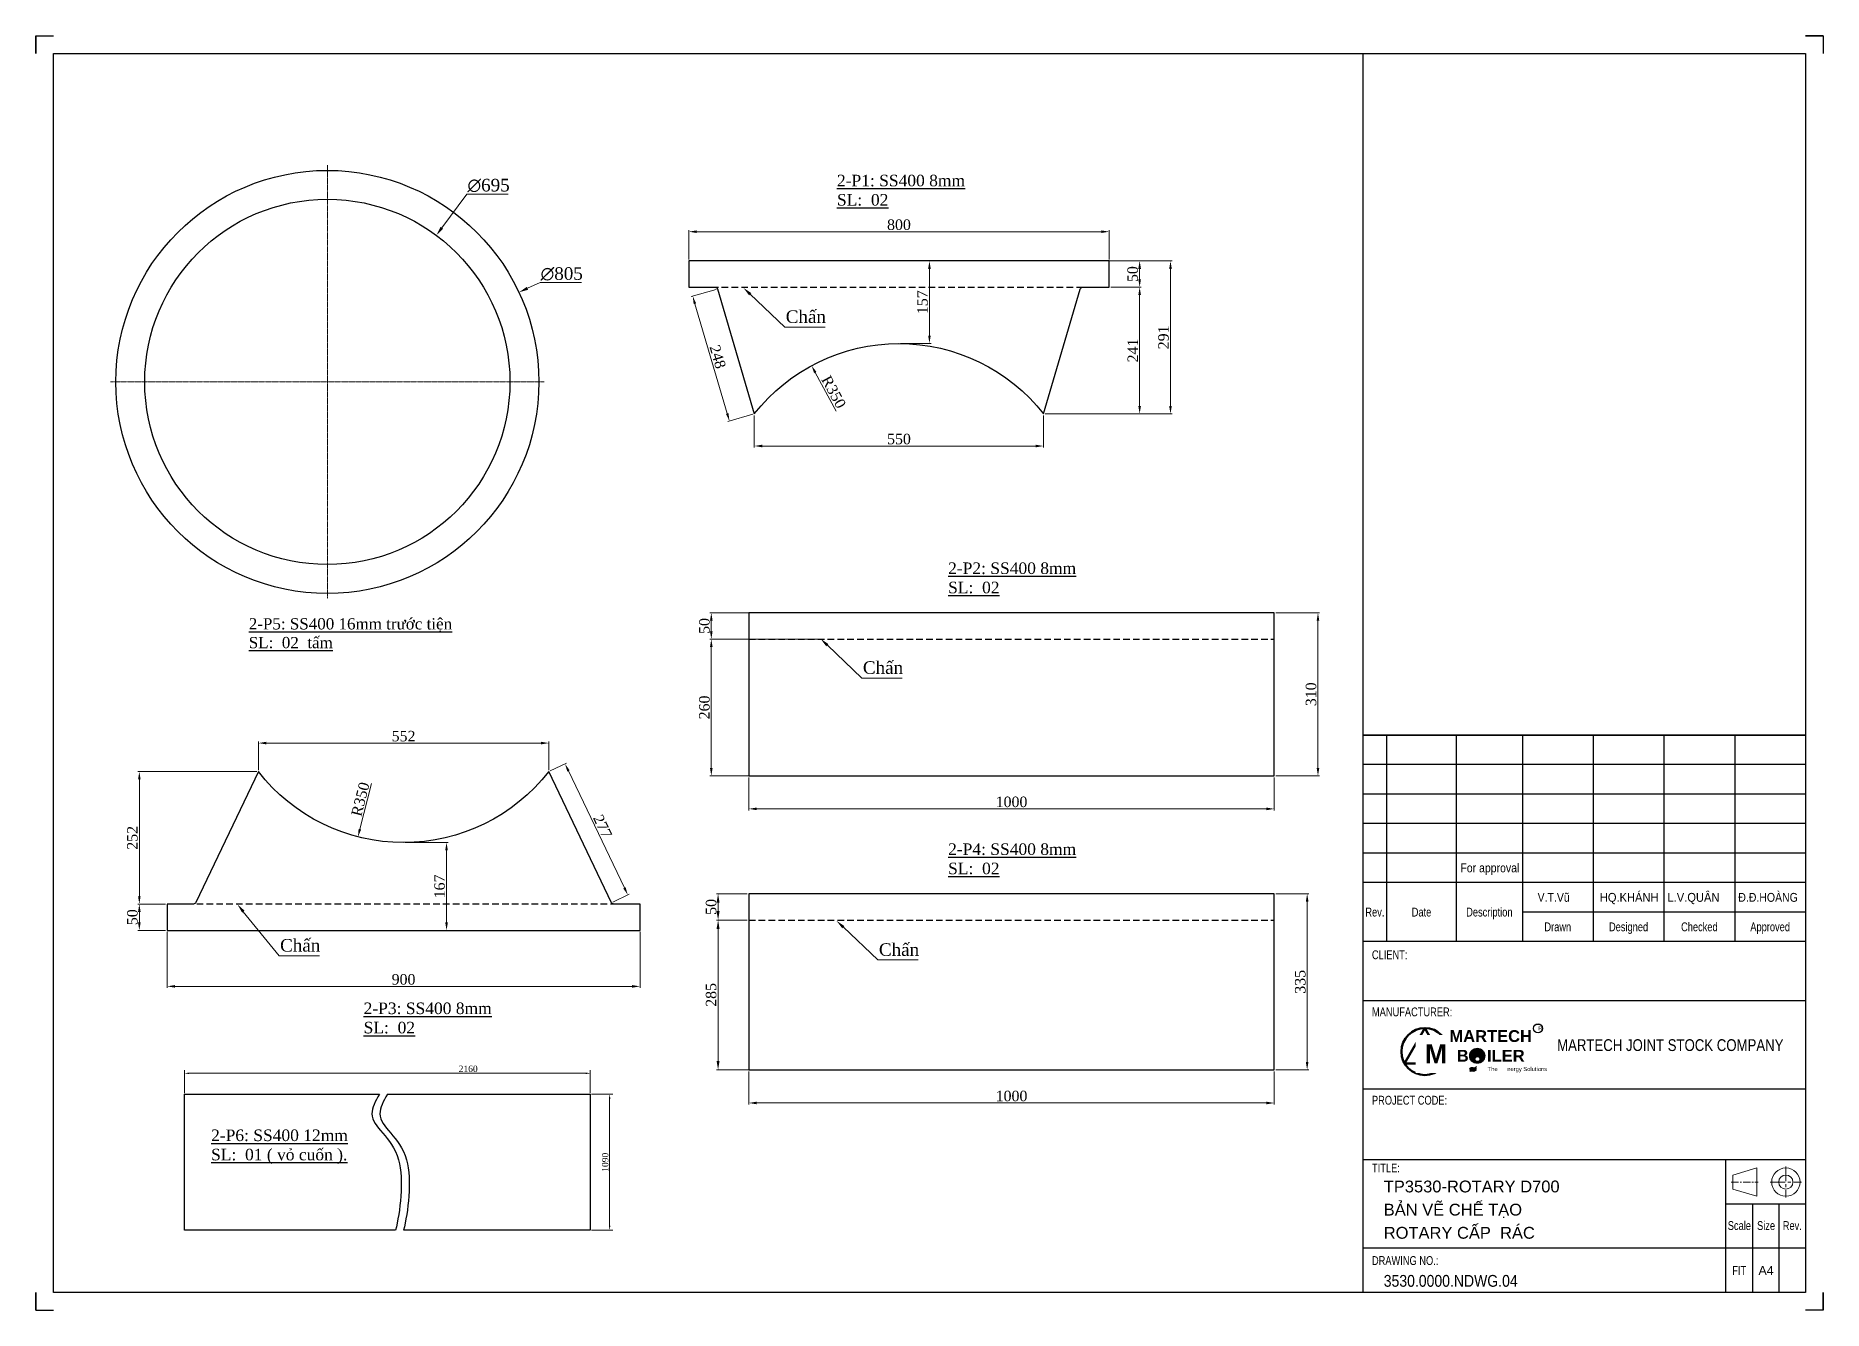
# Model space of a CAD drawing. Header units: inches. Extents: x 36705 to 45095, y -12195 to 29758.
# Drawn here: x 36878 to 40280, y 18635 to 21060 of the extents above; entities that cross this region are included whole.
import ezdxf
from ezdxf.enums import TextEntityAlignment as Align

# ---------------------------------------------------------------- set-up
doc = ezdxf.new("R2010")
doc.units = ezdxf.units.IN
doc.header["$MEASUREMENT"] = 0
doc.linetypes.add('CENTER', pattern=[2, 1.25, -0.25, 0.25, -0.25])
doc.linetypes.add('HIDDEN', pattern=[0.375, 0.25, -0.125])
doc.layers.get('Defpoints').update_dxf_attribs({"lineweight": 5})
for name, color, linetype, lineweight in [('1.  0.2', 7, 'Continuous', 25), ('AM_7', 4, 'CENTER', 15), ('AM_8', 1, 'Continuous', 15), ('ĐƯỜNG TÂM', 8, 'CENTER', 5)]:
    doc.layers.add(name, color=color, linetype=linetype, lineweight=lineweight)
doc.layers.add('Không in', color=7, linetype='Continuous', lineweight=25, plot=False)
doc.layers.add('TEXT', color=20, linetype='Continuous')
doc.styles.add('Chu va so', font='arial.ttf')
doc.styles.add('stad1', font='times.ttf')
doc.styles.get("Standard").update_dxf_attribs({"font": 'arial.ttf'})
doc.styles.add('TCVN', font='times.ttf')
doc.styles.add('TEXT', font='arial.ttf')
doc.dimstyles.new('1.1', dxfattribs={"dimscale": 8, "dimtxt": 2, "dimasz": 1.5, "dimexe": 1, "dimexo": 0.4, "dimgap": 0.4, "dimtad": 1, "dimtoh": 1, "dimdec": 0, "dimzin": 0, "dimdsep": 46, "dimtxsty": 'stad1', "dimcen": 5, "dimclrd": 8, "dimclre": 8, "dimclrt": 2, "dimadec": 0, "dimazin": 0, "dimtfac": 1, "dimtdec": 0, "dimtofl": 0, "dimtmove": 0, "dimatfit": 0, "dimfxl": 1, "dimtolj": 1, "dimtzin": 0, "dimlwd": 9, "dimlwe": 9, "dimarcsym": 0})
doc.dimstyles.new('Hien', dxfattribs={"dimtxt": 20, "dimasz": 15, "dimexe": 3, "dimexo": 3, "dimgap": 3, "dimtad": 1, "dimtoh": 1, "dimdec": 0, "dimzin": 0, "dimdsep": 46, "dimtxsty": 'TCVN', "dimcen": 0, "dimclrd": 8, "dimclre": 250, "dimclrt": 41, "dimadec": 0, "dimazin": 0, "dimtfac": 1, "dimtdec": 0, "dimtofl": 0, "dimtmove": 1, "dimatfit": 3, "dimfxl": 1, "dimtolj": 1, "dimtzin": 0, "dimlwd": 9, "dimlwe": 9, "dimarcsym": 0})
doc.dimstyles.new('Hien$0', dxfattribs={"dimtxt": 20, "dimasz": 17, "dimexe": 3, "dimexo": 3, "dimgap": 3, "dimtad": 1, "dimtoh": 1, "dimdec": 0, "dimzin": 0, "dimdsep": 46, "dimtxsty": 'TCVN', "dimcen": 0.09, "dimclrd": 8, "dimclre": 252, "dimclrt": 41, "dimadec": 0, "dimazin": 0, "dimtfac": 1, "dimtdec": 0, "dimtofl": 0, "dimtmove": 0, "dimatfit": 3, "dimfxl": 1, "dimtolj": 1, "dimtzin": 0, "dimlwd": 9, "dimlwe": 9, "dimarcsym": 0})

msp = doc.modelspace()

# ---------------------------------------------------------------- texts
at = {"color": 2, "attachment_point": 1, "style": 'stad1'}
for s, insert, char_height in [('\\A1;{\\L2-P1: SS400 8mm \\PSL:  02}', (38402.83093, 20795.52047), 22), ('\\A1;{\\L2-P2: SS400 8mm \\PSL:  02}', (38614.31437, 20057.90207), 22), ('\\A1;{\\L2-P5: SS400 16mm trước tiện\\PSL:  02  tấm}', (37283.4503, 19951.82575), 21.42), ('\\A1;{\\L2-P4: SS400 8mm \\PSL:  02}', (38614.31437, 19523.35586), 22), ('\\A1;{\\L2-P3: SS400 8mm \\PSL:  02}', (37502.0609, 19220.54385), 22), ('\\A1;{\\L2-P6: SS400 12mm \\PSL:  01 ( vỏ cuốn ).}', (37211.73596, 18978.95231), 22)]:
    msp.add_mtext(s, dxfattribs=dict(at, insert=insert, char_height=char_height))

# ---------------------------------------------------------------- blocks, each defined once
blk = doc.blocks.new('*D139')
at = {"color": 8, "lineweight": 9, "transparency": 16777216}
for p, q in [((37698.7, 20758.8), (37651, 20694.7)), ((37777.4, 20758.8), (37698.7, 20758.8))]:
    blk.add_line(p, q, dxfattribs=at)
at = {"color": 8, "transparency": 16777216}
blk.add_solid([(37648.6, 20696.5), (37653.4, 20692.9), (37640.3, 20680.3)], dxfattribs=at)
at = {"layer": 'Defpoints', "color": 0, "transparency": 16777216}
for p in [(37640.3, 20680.3), (37225.7, 20122.5)]:
    blk.add_point(p, dxfattribs=at)
at = {"color": 41, "transparency": 16777216, "insert": (37739.8, 20775), "char_height": 24, "attachment_point": 5, "style": 'TCVN'}
blk.add_mtext('\\A1;∅695', dxfattribs=at)
blk = doc.blocks.new('*D140')
at = {"color": 8, "lineweight": 9, "transparency": 16777216}
for p, q in [((37837.9, 20590.7), (37813.9, 20579.5)), ((37916.6, 20590.7), (37837.9, 20590.7))]:
    blk.add_line(p, q, dxfattribs=at)
at = {"color": 8, "transparency": 16777216}
blk.add_solid([(37812.6, 20582.2), (37815.2, 20576.8), (37797.6, 20571.9)], dxfattribs=at)
at = {"layer": 'Defpoints', "color": 0, "transparency": 16777216}
for p in [(37797.6, 20571.9), (37068.4, 20230.9)]:
    blk.add_point(p, dxfattribs=at)
at = {"color": 41, "transparency": 16777216, "insert": (37879, 20606.8), "char_height": 24, "attachment_point": 5, "style": 'TCVN'}
blk.add_mtext('\\A1;∅805', dxfattribs=at)
blk = doc.blocks.new('*D141')
at = {"color": 8, "lineweight": 9, "transparency": 16777216}
for p, q in [((37161, 19048.4), (37161, 19091.9)), ((37170, 19085.9), (37924.4, 19085.9)), ((37933.4, 19048.4), (37933.4, 19091.9))]:
    blk.add_line(p, q, dxfattribs=at)
at = {"color": 8, "transparency": 16777216}
for points in [[(37170, 19087.4), (37170, 19084.4), (37161, 19085.9)], [(37924.4, 19087.4), (37924.4, 19084.4), (37933.4, 19085.9)]]:
    blk.add_solid(points, dxfattribs=at)
at = {"layer": 'Defpoints', "color": 0, "transparency": 16777216}
for p in [(37933.4, 19085.9), (37161, 19046), (37933.4, 19046)]:
    blk.add_point(p, dxfattribs=at)
at = {"color": 2, "transparency": 16777216, "insert": (37701, 19094.4), "char_height": 12, "attachment_point": 5, "style": 'stad1'}
blk.add_mtext('\\A1;2160', dxfattribs=at)
blk = doc.blocks.new('*D85')
at = {"color": 8, "lineweight": 9, "transparency": 16777216}
for p, q in [((37935.8, 19046), (37976.2, 19046)), ((37970.2, 19037), (37970.2, 18796.2)), ((37935.8, 18787.2), (37976.2, 18787.2))]:
    blk.add_line(p, q, dxfattribs=at)
at = {"color": 8, "transparency": 16777216}
for points in [[(37968.7, 19037), (37971.7, 19037), (37970.2, 19046)], [(37968.7, 18796.2), (37971.7, 18796.2), (37970.2, 18787.2)]]:
    blk.add_solid(points, dxfattribs=at)
at = {"layer": 'Defpoints', "color": 0, "transparency": 16777216}
for p in [(37933.4, 19046), (37933.4, 18787.2), (37970.2, 18787.2)]:
    blk.add_point(p, dxfattribs=at)
at = {"color": 2, "transparency": 16777216, "insert": (37961.7, 18916.6), "char_height": 12, "attachment_point": 5, "rotation": 90, "style": 'stad1'}
blk.add_mtext('\\A1;1090', dxfattribs=at)
blk = doc.blocks.new('*D142')
at = {"color": 8, "lineweight": 9, "transparency": 16777216}
blk.add_line((38401.2, 20345.8), (38361.6, 20419.2), dxfattribs=at)
at = {"color": 8, "transparency": 16777216}
blk.add_solid([(38363.8, 20420.4), (38359.4, 20418), (38354.4, 20432.4)], dxfattribs=at)
at = {"layer": 'Defpoints', "color": 0, "transparency": 16777216}
for p in [(38354.4, 20432.4), (38520.8, 20124.5)]:
    blk.add_point(p, dxfattribs=at)
at = {"color": 41, "transparency": 16777216, "insert": (38396.6, 20382.2), "char_height": 20, "attachment_point": 5, "rotation": 298.3713, "style": 'TCVN'}
blk.add_mtext('\\A1;R350', dxfattribs=at)
blk = doc.blocks.new('*D143')
at = {"color": 250, "lineweight": 9, "transparency": 16777216}
for p, q in [((38120.8, 20634.5), (38120.8, 20690.2)), ((38920.8, 20634.5), (38920.8, 20690.2))]:
    blk.add_line(p, q, dxfattribs=at)
at = {"color": 8, "lineweight": 9, "transparency": 16777216}
blk.add_line((38905.8, 20687.2), (38135.8, 20687.2), dxfattribs=at)
at = {"color": 8, "transparency": 16777216}
for points in [[(38135.8, 20689.7), (38135.8, 20684.7), (38120.8, 20687.2)], [(38905.8, 20689.7), (38905.8, 20684.7), (38920.8, 20687.2)]]:
    blk.add_solid(points, dxfattribs=at)
at = {"layer": 'Defpoints', "color": 0, "transparency": 16777216}
for p in [(38120.8, 20687.2), (38120.8, 20631.5), (38920.8, 20631.5)]:
    blk.add_point(p, dxfattribs=at)
at = {"color": 41, "transparency": 16777216, "insert": (38520.8, 20700.4), "char_height": 20, "attachment_point": 5, "style": 'TCVN'}
blk.add_mtext('\\A1;800', dxfattribs=at)
blk = doc.blocks.new('*D144')
at = {"color": 250, "lineweight": 9, "transparency": 16777216}
for p, q in [((38923.8, 20631.5), (38981.8, 20631.5)), ((38923.8, 20581.5), (38981.8, 20581.5))]:
    blk.add_line(p, q, dxfattribs=at)
at = {"color": 8, "lineweight": 9, "transparency": 16777216}
blk.add_line((38978.8, 20596.5), (38978.8, 20616.5), dxfattribs=at)
at = {"color": 8, "transparency": 16777216}
for points in [[(38976.3, 20616.5), (38981.3, 20616.5), (38978.8, 20631.5)], [(38976.3, 20596.5), (38981.3, 20596.5), (38978.8, 20581.5)]]:
    blk.add_solid(points, dxfattribs=at)
at = {"layer": 'Defpoints', "color": 0, "transparency": 16777216}
for p in [(38920.8, 20631.5), (38978.8, 20631.5), (38920.8, 20581.5)]:
    blk.add_point(p, dxfattribs=at)
at = {"color": 41, "transparency": 16777216, "insert": (38965.6, 20606.5), "char_height": 20, "attachment_point": 5, "rotation": 90, "style": 'TCVN'}
blk.add_mtext('\\A1;50', dxfattribs=at)
blk = doc.blocks.new('*D145')
at = {"color": 250, "lineweight": 9, "transparency": 16777216}
for p, q in [((38923.8, 20581.5), (38981.8, 20581.5)), ((38799, 20340.7), (38981.8, 20340.7))]:
    blk.add_line(p, q, dxfattribs=at)
at = {"color": 8, "lineweight": 9, "transparency": 16777216}
blk.add_line((38978.8, 20566.5), (38978.8, 20355.7), dxfattribs=at)
at = {"color": 8, "transparency": 16777216}
for points in [[(38976.3, 20566.5), (38981.3, 20566.5), (38978.8, 20581.5)], [(38976.3, 20355.7), (38981.3, 20355.7), (38978.8, 20340.7)]]:
    blk.add_solid(points, dxfattribs=at)
at = {"layer": 'Defpoints', "color": 0, "transparency": 16777216}
for p in [(38920.8, 20581.5), (38796, 20340.7), (38978.8, 20340.7)]:
    blk.add_point(p, dxfattribs=at)
at = {"color": 41, "transparency": 16777216, "insert": (38965.8, 20461.1), "char_height": 20, "attachment_point": 5, "rotation": 90, "style": 'TCVN'}
blk.add_mtext('\\A1;241', dxfattribs=at)
blk = doc.blocks.new('*D146')
at = {"color": 250, "lineweight": 9, "transparency": 16777216}
for p, q in [((38799, 20631.5), (39040.5, 20631.5)), ((38799, 20340.7), (39040.5, 20340.7))]:
    blk.add_line(p, q, dxfattribs=at)
at = {"color": 8, "lineweight": 9, "transparency": 16777216}
blk.add_line((39037.5, 20355.7), (39037.5, 20616.5), dxfattribs=at)
at = {"color": 8, "transparency": 16777216}
for points in [[(39035, 20616.5), (39040, 20616.5), (39037.5, 20631.5)], [(39035, 20355.7), (39040, 20355.7), (39037.5, 20340.7)]]:
    blk.add_solid(points, dxfattribs=at)
at = {"layer": 'Defpoints', "color": 0, "transparency": 16777216}
for p in [(38796, 20631.5), (39037.5, 20631.5), (38796, 20340.7)]:
    blk.add_point(p, dxfattribs=at)
at = {"color": 41, "transparency": 16777216, "insert": (39024.3, 20486.1), "char_height": 20, "attachment_point": 5, "rotation": 90, "style": 'TCVN'}
blk.add_mtext('\\A1;291', dxfattribs=at)
blk = doc.blocks.new('*D147')
at = {"color": 250, "lineweight": 9, "transparency": 16777216}
for p, q in [((38523.8, 20631.5), (38581.8, 20631.5)), ((38523.8, 20474.5), (38581.8, 20474.5))]:
    blk.add_line(p, q, dxfattribs=at)
at = {"color": 8, "lineweight": 9, "transparency": 16777216}
blk.add_line((38578.8, 20489.5), (38578.8, 20616.5), dxfattribs=at)
at = {"color": 8, "transparency": 16777216}
for points in [[(38576.3, 20616.5), (38581.3, 20616.5), (38578.8, 20631.5)], [(38576.3, 20489.5), (38581.3, 20489.5), (38578.8, 20474.5)]]:
    blk.add_solid(points, dxfattribs=at)
at = {"layer": 'Defpoints', "color": 0, "transparency": 16777216}
for p in [(38520.8, 20631.5), (38578.8, 20631.5), (38520.8, 20474.5)]:
    blk.add_point(p, dxfattribs=at)
at = {"color": 41, "transparency": 16777216, "insert": (38565.6, 20553), "char_height": 20, "attachment_point": 5, "rotation": 90, "style": 'TCVN'}
blk.add_mtext('\\A1;157', dxfattribs=at)
blk = doc.blocks.new('*D148')
at = {"color": 250, "lineweight": 9, "transparency": 16777216}
for p, q in [((38245.5, 20337.7), (38245.5, 20276.4)), ((38796, 20337.7), (38796, 20276.4))]:
    blk.add_line(p, q, dxfattribs=at)
at = {"color": 8, "lineweight": 9, "transparency": 16777216}
blk.add_line((38260.5, 20279.4), (38781, 20279.4), dxfattribs=at)
at = {"color": 8, "transparency": 16777216}
for points in [[(38260.5, 20281.9), (38260.5, 20276.9), (38245.5, 20279.4)], [(38781, 20281.9), (38781, 20276.9), (38796, 20279.4)]]:
    blk.add_solid(points, dxfattribs=at)
at = {"layer": 'Defpoints', "color": 0, "transparency": 16777216}
for p in [(38245.5, 20340.7), (38796, 20340.7), (38796, 20279.4)]:
    blk.add_point(p, dxfattribs=at)
at = {"color": 41, "transparency": 16777216, "insert": (38520.8, 20292.6), "char_height": 20, "attachment_point": 5, "style": 'TCVN'}
blk.add_mtext('\\A1;550', dxfattribs=at)
blk = doc.blocks.new('*D149')
at = {"color": 250, "lineweight": 9, "transparency": 16777216}
for p, q in [((38172.7, 20577.5), (38125.4, 20563.6)), ((38242.6, 20339.8), (38195.4, 20325.9))]:
    blk.add_line(p, q, dxfattribs=at)
at = {"color": 8, "lineweight": 9, "transparency": 16777216}
blk.add_line((38132.5, 20550.1), (38194, 20341.1), dxfattribs=at)
at = {"color": 8, "transparency": 16777216}
for points in [[(38134.9, 20550.8), (38130.1, 20549.4), (38128.3, 20564.5)], [(38196.4, 20341.8), (38191.6, 20340.4), (38198.2, 20326.7)]]:
    blk.add_solid(points, dxfattribs=at)
at = {"layer": 'Defpoints', "color": 0, "transparency": 16777216}
for p in [(38175.6, 20578.4), (38198.2, 20326.7), (38245.5, 20340.7)]:
    blk.add_point(p, dxfattribs=at)
at = {"color": 41, "transparency": 16777216, "insert": (38175.9, 20449.3), "char_height": 20, "attachment_point": 5, "rotation": 286.3989, "style": 'TCVN'}
blk.add_mtext('\\A1;248', dxfattribs=at)
blk = doc.blocks.new('*D150')
at = {"color": 8, "lineweight": 9, "transparency": 16777216}
blk.add_line((37517.2, 19637.3), (37494.9, 19550.3), dxfattribs=at)
at = {"color": 8, "transparency": 16777216}
blk.add_solid([(37492.5, 19551), (37497.3, 19549.7), (37491.2, 19535.8)], dxfattribs=at)
at = {"layer": 'Defpoints', "color": 0, "transparency": 16777216}
for p in [(37578, 19874.9), (37491.2, 19535.8)]:
    blk.add_point(p, dxfattribs=at)
at = {"color": 41, "transparency": 16777216, "insert": (37495.9, 19607.4), "char_height": 20, "attachment_point": 5, "rotation": 75.6286, "style": 'TCVN'}
blk.add_mtext('\\A1;R350', dxfattribs=at)
blk = doc.blocks.new('*D151')
at = {"color": 250, "lineweight": 9, "transparency": 16777216}
for p, q in [((37128, 19354.9), (37128, 19248.3)), ((38028, 19354.9), (38028, 19248.3))]:
    blk.add_line(p, q, dxfattribs=at)
at = {"color": 8, "lineweight": 9, "transparency": 16777216}
blk.add_line((38013, 19251.3), (37143, 19251.3), dxfattribs=at)
at = {"color": 8, "transparency": 16777216}
for points in [[(37143, 19253.8), (37143, 19248.8), (37128, 19251.3)], [(38013, 19253.8), (38013, 19248.8), (38028, 19251.3)]]:
    blk.add_solid(points, dxfattribs=at)
at = {"layer": 'Defpoints', "color": 0, "transparency": 16777216}
for p in [(37128, 19357.9), (38028, 19357.9), (37128, 19251.3)]:
    blk.add_point(p, dxfattribs=at)
at = {"color": 41, "transparency": 16777216, "insert": (37578, 19264.5), "char_height": 20, "attachment_point": 5, "style": 'TCVN'}
blk.add_mtext('\\A1;900', dxfattribs=at)
blk = doc.blocks.new('*D152')
at = {"color": 250, "lineweight": 9, "transparency": 16777216}
for p, q in [((37301.8, 19662.9), (37301.8, 19717.2)), ((37854.3, 19662.9), (37854.3, 19717.2))]:
    blk.add_line(p, q, dxfattribs=at)
at = {"color": 8, "lineweight": 9, "transparency": 16777216}
blk.add_line((37839.3, 19714.2), (37316.8, 19714.2), dxfattribs=at)
at = {"color": 8, "transparency": 16777216}
for points in [[(37316.8, 19716.7), (37316.8, 19711.7), (37301.8, 19714.2)], [(37839.3, 19716.7), (37839.3, 19711.7), (37854.3, 19714.2)]]:
    blk.add_solid(points, dxfattribs=at)
at = {"layer": 'Defpoints', "color": 0, "transparency": 16777216}
for p in [(37301.8, 19714.2), (37301.8, 19659.9), (37854.3, 19659.9)]:
    blk.add_point(p, dxfattribs=at)
at = {"color": 41, "transparency": 16777216, "insert": (37578, 19727.3), "char_height": 20, "attachment_point": 5, "style": 'TCVN'}
blk.add_mtext('\\A1;552', dxfattribs=at)
blk = doc.blocks.new('*D153')
at = {"color": 250, "lineweight": 9, "transparency": 16777216}
for p, q in [((37125, 19407.9), (37072.2, 19407.9)), ((37125, 19357.9), (37072.2, 19357.9))]:
    blk.add_line(p, q, dxfattribs=at)
at = {"color": 8, "lineweight": 9, "transparency": 16777216}
blk.add_line((37075.2, 19372.9), (37075.2, 19392.9), dxfattribs=at)
at = {"color": 8, "transparency": 16777216}
for points in [[(37072.7, 19392.9), (37077.7, 19392.9), (37075.2, 19407.9)], [(37072.7, 19372.9), (37077.7, 19372.9), (37075.2, 19357.9)]]:
    blk.add_solid(points, dxfattribs=at)
at = {"layer": 'Defpoints', "color": 0, "transparency": 16777216}
for p in [(37075.2, 19407.9), (37128, 19407.9), (37128, 19357.9)]:
    blk.add_point(p, dxfattribs=at)
at = {"color": 41, "transparency": 16777216, "insert": (37062, 19382.9), "char_height": 20, "attachment_point": 5, "rotation": 90, "style": 'TCVN'}
blk.add_mtext('\\A1;50', dxfattribs=at)
blk = doc.blocks.new('*D154')
at = {"color": 250, "lineweight": 9, "transparency": 16777216}
for p, q in [((37298.8, 19659.9), (37072.2, 19659.9)), ((37125, 19407.9), (37072.2, 19407.9))]:
    blk.add_line(p, q, dxfattribs=at)
at = {"color": 8, "lineweight": 9, "transparency": 16777216}
blk.add_line((37075.2, 19422.9), (37075.2, 19644.9), dxfattribs=at)
at = {"color": 8, "transparency": 16777216}
for points in [[(37072.7, 19644.9), (37077.7, 19644.9), (37075.2, 19659.9)], [(37072.7, 19422.9), (37077.7, 19422.9), (37075.2, 19407.9)]]:
    blk.add_solid(points, dxfattribs=at)
at = {"layer": 'Defpoints', "color": 0, "transparency": 16777216}
for p in [(37075.2, 19659.9), (37301.8, 19659.9), (37128, 19407.9)]:
    blk.add_point(p, dxfattribs=at)
at = {"color": 41, "transparency": 16777216, "insert": (37062, 19533.9), "char_height": 20, "attachment_point": 5, "rotation": 90, "style": 'TCVN'}
blk.add_mtext('\\A1;252', dxfattribs=at)
blk = doc.blocks.new('*D155')
at = {"color": 250, "lineweight": 9, "transparency": 16777216}
for p, q in [((37581, 19524.9), (37662.8, 19524.9)), ((37581, 19357.9), (37662.8, 19357.9))]:
    blk.add_line(p, q, dxfattribs=at)
at = {"color": 8, "lineweight": 9, "transparency": 16777216}
blk.add_line((37659.8, 19509.9), (37659.8, 19372.9), dxfattribs=at)
at = {"color": 8, "transparency": 16777216}
for points in [[(37657.3, 19509.9), (37662.3, 19509.9), (37659.8, 19524.9)], [(37657.3, 19372.9), (37662.3, 19372.9), (37659.8, 19357.9)]]:
    blk.add_solid(points, dxfattribs=at)
at = {"layer": 'Defpoints', "color": 0, "transparency": 16777216}
for p in [(37578, 19524.9), (37578, 19357.9), (37659.8, 19357.9)]:
    blk.add_point(p, dxfattribs=at)
at = {"color": 41, "transparency": 16777216, "insert": (37646.6, 19441.4), "char_height": 20, "attachment_point": 5, "rotation": 90, "style": 'TCVN'}
blk.add_mtext('\\A1;167', dxfattribs=at)
blk = doc.blocks.new('*D156')
at = {"color": 250, "lineweight": 9, "transparency": 16777216}
for p, q in [((37857, 19661.2), (37888, 19676.1)), ((37976.4, 19411.8), (38007.4, 19426.7))]:
    blk.add_line(p, q, dxfattribs=at)
at = {"color": 8, "lineweight": 9, "transparency": 16777216}
blk.add_line((37998.2, 19438.9), (37891.8, 19661.3), dxfattribs=at)
at = {"color": 8, "transparency": 16777216}
for points in [[(37894, 19662.3), (37889.5, 19660.2), (37885.3, 19674.8)], [(38000.5, 19440), (37996, 19437.8), (38004.7, 19425.4)]]:
    blk.add_solid(points, dxfattribs=at)
at = {"layer": 'Defpoints', "color": 0, "transparency": 16777216}
for p in [(37885.3, 19674.8), (37854.3, 19659.9), (37973.7, 19410.5)]:
    blk.add_point(p, dxfattribs=at)
at = {"color": 41, "transparency": 16777216, "insert": (37956.9, 19555.8), "char_height": 20, "attachment_point": 5, "rotation": 295.5823, "style": 'TCVN'}
blk.add_mtext('\\A1;277', dxfattribs=at)
blk = doc.blocks.new('*D174')
at = {"color": 250, "lineweight": 9, "transparency": 16777216}
for p, q in [((38235, 19089.5), (38235, 19026.4)), ((39235, 19089.5), (39235, 19026.4))]:
    blk.add_line(p, q, dxfattribs=at)
at = {"color": 8, "lineweight": 9, "transparency": 16777216}
blk.add_line((38250, 19029.4), (39220, 19029.4), dxfattribs=at)
at = {"color": 8, "transparency": 16777216}
for points in [[(38250, 19031.9), (38250, 19026.9), (38235, 19029.4)], [(39220, 19031.9), (39220, 19026.9), (39235, 19029.4)]]:
    blk.add_solid(points, dxfattribs=at)
at = {"layer": 'Defpoints', "color": 0, "transparency": 16777216}
for p in [(38235, 19092.5), (39235, 19092.5), (39235, 19029.4)]:
    blk.add_point(p, dxfattribs=at)
at = {"color": 41, "transparency": 16777216, "insert": (38735, 19042.6), "char_height": 20, "attachment_point": 5, "style": 'TCVN'}
blk.add_mtext('\\A1;1000', dxfattribs=at)
blk = doc.blocks.new('*D175')
at = {"color": 250, "lineweight": 9, "transparency": 16777216}
for p, q in [((39238, 19427.5), (39300.6, 19427.5)), ((39238, 19092.5), (39300.6, 19092.5))]:
    blk.add_line(p, q, dxfattribs=at)
at = {"color": 8, "lineweight": 9, "transparency": 16777216}
blk.add_line((39297.6, 19107.5), (39297.6, 19412.5), dxfattribs=at)
at = {"color": 8, "transparency": 16777216}
for points in [[(39295.1, 19412.5), (39300.1, 19412.5), (39297.6, 19427.5)], [(39295.1, 19107.5), (39300.1, 19107.5), (39297.6, 19092.5)]]:
    blk.add_solid(points, dxfattribs=at)
at = {"layer": 'Defpoints', "color": 0, "transparency": 16777216}
for p in [(39235, 19427.5), (39297.6, 19427.5), (39235, 19092.5)]:
    blk.add_point(p, dxfattribs=at)
at = {"color": 41, "transparency": 16777216, "insert": (39284.5, 19260), "char_height": 20, "attachment_point": 5, "rotation": 90, "style": 'TCVN'}
blk.add_mtext('\\A1;335', dxfattribs=at)
blk = doc.blocks.new('*D230')
at = {"color": 250, "lineweight": 9, "transparency": 16777216}
for p, q in [((38235, 19649), (38235, 19586)), ((39235, 19649), (39235, 19586))]:
    blk.add_line(p, q, dxfattribs=at)
at = {"color": 8, "lineweight": 9, "transparency": 16777216}
blk.add_line((38250, 19589), (39220, 19589), dxfattribs=at)
at = {"color": 8, "transparency": 16777216}
for points in [[(38250, 19591.5), (38250, 19586.5), (38235, 19589)], [(39220, 19591.5), (39220, 19586.5), (39235, 19589)]]:
    blk.add_solid(points, dxfattribs=at)
at = {"layer": 'Defpoints', "color": 0, "transparency": 16777216}
for p in [(38235, 19652), (39235, 19652), (39235, 19589)]:
    blk.add_point(p, dxfattribs=at)
at = {"color": 41, "transparency": 16777216, "insert": (38735, 19602.2), "char_height": 20, "attachment_point": 5, "style": 'TCVN'}
blk.add_mtext('\\A1;1000', dxfattribs=at)
blk = doc.blocks.new('*D231')
at = {"color": 250, "lineweight": 9, "transparency": 16777216}
for p, q in [((39238, 19962), (39321.2, 19962)), ((39238, 19652), (39321.2, 19652))]:
    blk.add_line(p, q, dxfattribs=at)
at = {"color": 8, "lineweight": 9, "transparency": 16777216}
blk.add_line((39318.2, 19667), (39318.2, 19947), dxfattribs=at)
at = {"color": 8, "transparency": 16777216}
for points in [[(39315.7, 19947), (39320.7, 19947), (39318.2, 19962)], [(39315.7, 19667), (39320.7, 19667), (39318.2, 19652)]]:
    blk.add_solid(points, dxfattribs=at)
at = {"layer": 'Defpoints', "color": 0, "transparency": 16777216}
for p in [(39235, 19962), (39318.2, 19962), (39235, 19652)]:
    blk.add_point(p, dxfattribs=at)
at = {"color": 41, "transparency": 16777216, "insert": (39305, 19807), "char_height": 20, "attachment_point": 5, "rotation": 90, "style": 'TCVN'}
blk.add_mtext('\\A1;310', dxfattribs=at)
blk = doc.blocks.new('*D238')
at = {"color": 250, "lineweight": 9, "transparency": 16777216}
for p, q in [((38374.9, 19962), (38160.7, 19962)), ((38374.9, 19912), (38160.7, 19912))]:
    blk.add_line(p, q, dxfattribs=at)
at = {"color": 8, "lineweight": 9, "transparency": 16777216}
blk.add_line((38163.7, 19947), (38163.7, 19927), dxfattribs=at)
at = {"color": 8, "transparency": 16777216}
for points in [[(38161.2, 19947), (38166.2, 19947), (38163.7, 19962)], [(38161.2, 19927), (38166.2, 19927), (38163.7, 19912)]]:
    blk.add_solid(points, dxfattribs=at)
at = {"layer": 'Defpoints', "color": 0, "transparency": 16777216}
for p in [(38377.9, 19962), (38163.7, 19912), (38377.9, 19912)]:
    blk.add_point(p, dxfattribs=at)
at = {"color": 41, "transparency": 16777216, "insert": (38150.6, 19937), "char_height": 20, "attachment_point": 5, "rotation": 90, "style": 'TCVN'}
blk.add_mtext('\\A1;50', dxfattribs=at)
blk = doc.blocks.new('*D239')
at = {"color": 250, "lineweight": 9, "transparency": 16777216}
for p, q in [((38374.9, 19912), (38160.7, 19912)), ((38296.5, 19652), (38160.7, 19652))]:
    blk.add_line(p, q, dxfattribs=at)
at = {"color": 8, "lineweight": 9, "transparency": 16777216}
blk.add_line((38163.7, 19897), (38163.7, 19667), dxfattribs=at)
at = {"color": 8, "transparency": 16777216}
for points in [[(38161.2, 19897), (38166.2, 19897), (38163.7, 19912)], [(38161.2, 19667), (38166.2, 19667), (38163.7, 19652)]]:
    blk.add_solid(points, dxfattribs=at)
at = {"layer": 'Defpoints', "color": 0, "transparency": 16777216}
for p in [(38377.9, 19912), (38163.7, 19652), (38299.5, 19652)]:
    blk.add_point(p, dxfattribs=at)
at = {"color": 41, "transparency": 16777216, "insert": (38150.6, 19782), "char_height": 20, "attachment_point": 5, "rotation": 90, "style": 'TCVN'}
blk.add_mtext('\\A1;260', dxfattribs=at)
blk = doc.blocks.new('*D240')
at = {"color": 252, "lineweight": 9, "transparency": 16777216}
for p, q in [((38232, 19427.5), (38173.6, 19427.5)), ((38232, 19377.5), (38173.6, 19377.5))]:
    blk.add_line(p, q, dxfattribs=at)
at = {"color": 8, "lineweight": 9, "transparency": 16777216}
blk.add_line((38176.6, 19410.5), (38176.6, 19394.5), dxfattribs=at)
at = {"color": 8, "transparency": 16777216}
for points in [[(38173.7, 19410.5), (38179.4, 19410.5), (38176.6, 19427.5)], [(38173.7, 19394.5), (38179.4, 19394.5), (38176.6, 19377.5)]]:
    blk.add_solid(points, dxfattribs=at)
at = {"layer": 'Defpoints', "color": 0, "transparency": 16777216}
for p in [(38235, 19427.5), (38176.6, 19377.5), (38235, 19377.5)]:
    blk.add_point(p, dxfattribs=at)
at = {"color": 41, "transparency": 16777216, "insert": (38163.4, 19402.5), "char_height": 20, "attachment_point": 5, "rotation": 90, "style": 'TCVN'}
blk.add_mtext('\\A1;50', dxfattribs=at)
blk = doc.blocks.new('*D241')
at = {"color": 252, "lineweight": 9, "transparency": 16777216}
for p, q in [((38232, 19377.5), (38173.6, 19377.5)), ((38293.9, 19092.5), (38173.6, 19092.5))]:
    blk.add_line(p, q, dxfattribs=at)
at = {"color": 8, "lineweight": 9, "transparency": 16777216}
blk.add_line((38176.6, 19360.5), (38176.6, 19109.5), dxfattribs=at)
at = {"color": 8, "transparency": 16777216}
for points in [[(38173.7, 19360.5), (38179.4, 19360.5), (38176.6, 19377.5)], [(38173.7, 19109.5), (38179.4, 19109.5), (38176.6, 19092.5)]]:
    blk.add_solid(points, dxfattribs=at)
at = {"layer": 'Defpoints', "color": 0, "transparency": 16777216}
for p in [(38235, 19377.5), (38176.6, 19092.5), (38296.9, 19092.5)]:
    blk.add_point(p, dxfattribs=at)
at = {"color": 41, "transparency": 16777216, "insert": (38163.4, 19235), "char_height": 20, "attachment_point": 5, "rotation": 90, "style": 'TCVN'}
blk.add_mtext('\\A1;285', dxfattribs=at)
blk = doc.blocks.new('*D121')
at = {"color": 8, "lineweight": 9, "transparency": 16777216}
for p, q in [((38450.1, 19838), (38384.5, 19900.4)), ((38527.1, 19838), (38450.1, 19838))]:
    blk.add_line(p, q, dxfattribs=at)
at = {"color": 8, "transparency": 16777216}
blk.add_solid([(38386.6, 19902.5), (38382.5, 19898.2), (38371.5, 19912.8)], dxfattribs=at)
at = {"layer": 'Defpoints', "color": 0, "transparency": 16777216}
blk.add_point((38371.5, 19912.8), dxfattribs=at)
blk.add_point((38371.5, 19912.8), dxfattribs=at)
at = {"color": 41, "transparency": 16777216, "insert": (38490.4, 19857.7), "char_height": 24, "attachment_point": 5, "style": 'TCVN'}
blk.add_mtext('\\A1;Chấn', dxfattribs=at)
blk = doc.blocks.new('*D122')
at = {"color": 8, "lineweight": 9, "transparency": 16777216}
for p, q in [((38303.3, 20505.8), (38237.7, 20568.1)), ((38380.3, 20505.8), (38303.3, 20505.8))]:
    blk.add_line(p, q, dxfattribs=at)
at = {"color": 8, "transparency": 16777216}
blk.add_solid([(38239.8, 20570.3), (38235.7, 20565.9), (38224.7, 20580.5)], dxfattribs=at)
at = {"layer": 'Defpoints', "color": 0, "transparency": 16777216}
blk.add_point((38224.7, 20580.5), dxfattribs=at)
blk.add_point((38224.7, 20580.5), dxfattribs=at)
at = {"color": 41, "transparency": 16777216, "insert": (38343.6, 20525.4), "char_height": 24, "attachment_point": 5, "style": 'TCVN'}
blk.add_mtext('\\A1;Chấn', dxfattribs=at)
blk = doc.blocks.new('*D123')
at = {"color": 8, "lineweight": 9, "transparency": 16777216}
for p, q in [((38480.6, 19301.5), (38415, 19363.8)), ((38557.5, 19301.5), (38480.6, 19301.5))]:
    blk.add_line(p, q, dxfattribs=at)
at = {"color": 8, "transparency": 16777216}
blk.add_solid([(38417, 19366), (38412.9, 19361.6), (38401.9, 19376.2)], dxfattribs=at)
at = {"layer": 'Defpoints', "color": 0, "transparency": 16777216}
blk.add_point((38401.9, 19376.2), dxfattribs=at)
blk.add_point((38401.9, 19376.2), dxfattribs=at)
at = {"color": 41, "transparency": 16777216, "insert": (38520.9, 19321.1), "char_height": 24, "attachment_point": 5, "style": 'TCVN'}
blk.add_mtext('\\A1;Chấn', dxfattribs=at)
blk = doc.blocks.new('*D124')
at = {"color": 8, "lineweight": 9, "transparency": 16777216}
for p, q in [((37341, 19309.6), (37273.1, 19393.4)), ((37418, 19309.6), (37341, 19309.6))]:
    blk.add_line(p, q, dxfattribs=at)
at = {"color": 8, "transparency": 16777216}
blk.add_solid([(37275.5, 19395.3), (37270.8, 19391.6), (37261.8, 19407.4)], dxfattribs=at)
at = {"layer": 'Defpoints', "color": 0, "transparency": 16777216}
blk.add_point((37261.8, 19407.4), dxfattribs=at)
blk.add_point((37261.8, 19407.4), dxfattribs=at)
at = {"color": 41, "transparency": 16777216, "insert": (37381.3, 19329.2), "char_height": 24, "attachment_point": 5, "style": 'TCVN'}
blk.add_mtext('\\A1;Chấn', dxfattribs=at)
blk = doc.blocks.new('KHUNG TEN A4 - TD - 13.2.2023')
for p, q in [((0, 216), (0, 213)), ((0, 213), (0, 216)), ((0, 216), (3, 216)), ((300, 216), (303, 216)), ((303, 216), (303, 213)), ((225, 92.48), (225, 213)), ((300, 97.48), (225, 97.48)), ((229, 62.5), (229, 97.48)), ((300, 92.48), (225, 92.48)), ((300, 87.48), (225, 87.48)), ((300, 82.48), (225, 82.48)), ((300, 77.48), (225, 77.48)), ((300, 72.48), (225, 72.48)), ((300, 67.48), (252, 67.48)), ((300, 18), (286.5, 18)), ((0, 3), (0, 0)), ((0, 0), (3, 0)), ((303, 3), (303, 0)), ((303, 0), (300, 0))]:
    blk.add_line(p, q)
at = {"lineweight": 25}
for p, q in [((240.8, 97.48, 0), (240.8, 62.5)), ((252, 97.48, 0), (252, 62.5, 0)), ((264, 97.48, 0), (264, 62.5, 0)), ((276, 97.48, 0), (276, 62.5, 0)), ((288, 97.48, 0), (288, 62.5, 0)), ((300, 62.5), (225, 62.5)), ((225, 52.5), (300, 52.5)), ((225, 37.5), (300, 37.5)), ((300, 28.19), (300, 3)), ((300, 25.5), (225, 25.5)), ((286.5, 3), (286.5, 25.5)), ((291, 18, 0), (291, 3, 0)), ((295.5, 3, 0), (295.5, 18, 0)), ((300, 10.5), (225, 10.5))]:
    blk.add_line(p, q, dxfattribs=at)
blk.add_lwpolyline([(3, 213), (300, 213), (300, 3), (3, 3)], close=True)
blk.add_lwpolyline([(225, 97.48), (300, 97.48), (300, 3), (225, 3)], close=True, dxfattribs=at)
at = {"lineweight": 50, "elevation": 0}
blk.add_lwpolyline([(235.47, 47.81), (232.02, 41.84), (238.92, 41.84)], close=True, dxfattribs=at)
at = {"color": 2, "lineweight": 20, "elevation": 0}
blk.add_lwpolyline([(287.67, 20.52), (291.72, 19.32), (291.72, 24.12), (287.67, 22.92)], close=True, dxfattribs=at)
at = {"lineweight": 50}
blk.add_circle((235.47, 43.83, 0), 3.98, dxfattribs=at)
at = {"color": 2, "lineweight": 20}
for radius in [2.4, 1.2]:
    blk.add_circle((296.66, 21.72, 0), radius, dxfattribs=at)
at = {"layer": '1.  0.2'}
for p, q in [((0, 216), (0, 213)), ((303, 216), (300, 216)), ((0, 0), (3, 0)), ((303, 0), (303, 3))]:
    blk.add_line(p, q, dxfattribs=at)
at = {"layer": 'Không in'}
for points in [[(0, 216), (3, 216)], [(303, 216), (303, 213)], [(0, 0), (0, 3)], [(303, 0), (300, 0)]]:
    blk.add_lwpolyline(points, dxfattribs=at)
at = {"layer": 'ĐƯỜNG TÂM', "lineweight": 0, "ltscale": 2}
for p, q in [((296.66, 24.36, 0), (296.66, 19.08, 0)), ((294.02, 21.72, 0), (299.3, 21.72, 0))]:
    blk.add_line(p, q, dxfattribs=at)
at = {"layer": 'ĐƯỜNG TÂM', "lineweight": 0}
blk.add_line((287.4, 21.72, 0), (291.94, 21.72, 0), dxfattribs=at)
at = {"color": 5, "style": 'Chu va so', "width": 0.75}
for s, p in [('Rev.', (227, 66.73)), ('Date', (234.9, 66.73, 0)), ('Description', (246.4, 66.73, 0)), ('Drawn', (258, 64.23, 0)), ('Designed', (270, 64.23)), ('Checked', (282, 64.23)), ('Approved', (294, 64.23, 0)), ('CLIENT:', (229.51, 59.5, 0.01)), ('PROJECT CODE:', (232.87, 34.84)), ('TITLE:', (228.87, 23.36, 0.02)), ('Scale', (288.78, 13.6, 0)), ('Size', (293.31, 13.6, 0)), ('Rev. ', (297.97, 13.6, 0)), ('DRAWING NO.:', (232.13, 7.67, 0.02)), ('FIT', (288.75, 6, 0))]:
    blk.add_text(s, height=1.5, dxfattribs=at).set_placement(p, align=Align.CENTER)
at = {"color": 5, "lineweight": 25, "insert": (249.34, 44.92, 0), "char_height": 2, "width": 55.4584, "attachment_point": 4, "style": 'Chu va so'}
blk.add_mtext('\\pxqc;{\\W0.8;MARTECH JOINT STOCK COMPANY}', dxfattribs=at)
at = {"width": 0.85}
for tag, p in [('REV4', (226.38, 94.23)), ('NGAY_REV04', (229.9, 94.23)), ('DESCRIPTION_4', (241.49, 94.23, 0)), ('DESCRIPTION_3', (241.49, 89.23, 0)), ('DESCRIPTION_2', (241.49, 84.23, 0)), ('DESCRIPTION_1', (241.49, 79.23, 0)), ('DESCRIPTION_0', (241.49, 74.23, 0))]:
    blk.add_attdef(tag, p, '', height=1.5, dxfattribs=at)
at = {"layer": 'TEXT', "ltscale": 0.1, "style": 'Chu va so'}
for tag, p, height, width in [('REV3', (226.38, 89.23), 1.5, 0.85), ('NGAY_REV03', (229.9, 89.23), 1.5, 0.85), ('REV2', (226.38, 84.23), 1.5, 0.85), ('NGAY_REV02', (229.9, 84.23), 1.5, 0.85), ('REV1', (226.38, 79.23), 1.5, 0.85), ('NGAY_REV01', (229.9, 79.23), 1.5, 0.85), ('REV0', (226.38, 74.23), 1.5, 0.85), ('NGAY_REV0', (229.9, 74.23), 1.5, 0.85), ('NGUOI_VE', (252.6, 69.23), 1.5, 0.85), ('NGUOI_KIEM_1', (264.6, 69.23), 1.5, 0.9), ('NGUOI_KIEM_2', (276.6, 69.23), 1.5, 0.9), ('STT-BV', (232.09, 3.98), 2, 0.85)]:
    blk.add_attdef(tag, p, '', height=height, dxfattribs=dict(at, width=width))
at = {"layer": 'TEXT', "ltscale": 0.1, "width": 0.85}
blk.add_attdef('NGUOI_DUYET', (288.6, 69.23), '', height=1.5, dxfattribs=at)
at = {"layer": 'TEXT', "lineweight": 25, "ltscale": 0.1, "style": 'Chu va so'}
for tag, p, height in [('PROJECT_CODE', (231.95, 28.65), 3.6), ('TITLE1', (231.95, 19.98), 2), ('TITLE2', (231.95, 16.05), 2), ('TITLE3', (231.95, 12.12), 2)]:
    blk.add_attdef(tag, p, '', height=height, dxfattribs=at)
at = {"layer": 'TEXT', "ltscale": 0.1, "style": 'Chu va so'}
for tag, p in [('A4_A4', (292.03, 6, 0)), ('REV.', (297.2, 6, 0))]:
    blk.add_attdef(tag, p, '', height=1.5, dxfattribs=at)
at = {"insert": (235.49, 45.04, 0), "char_height": 3.2046, "attachment_point": 1, "style": 'TEXT', "bg_fill": 2}
blk.add_mtext('\\pxqc;{\\fArial|b1|i0|c0|p34;M}', dxfattribs=at)
at = {"insert": (239.73, 47.47, 0), "char_height": 2.0029, "width": 13.7942, "attachment_point": 1, "style": 'TEXT', "bg_fill": 2}
blk.add_mtext('\\pxqc;{\\fArial|b1|i0|c0|p34;MARTECH\\PB    ILER}', dxfattribs=at)
h = blk.add_hatch(color=256)
h.dxf.hatch_style = 1
edge = h.paths.add_edge_path()
edge.add_spline(control_points=[(243.08, 40.7), (243.14, 40.74), (243.38, 40.91), (243.88, 40.67), (244.11, 40.95), (244.2, 41.06)], knot_values=[0, 0, 0, 0, 0.315535, 1.31207, 1.873609, 1.873609, 1.873609, 1.873609], degree=3, periodic=0)
edge.add_spline(control_points=[(244.2, 41.06), (244.13, 40.99), (243.86, 40.75), (243.31, 41.04), (243.12, 40.75), (243.08, 40.7)], knot_values=[0, 0, 0, 0, 0.411397, 1.576501, 1.877595, 1.877595, 1.877595, 1.877595], degree=3, periodic=0)
edge = h.paths.add_edge_path()
edge.add_spline(control_points=[(243.08, 40.45), (243.14, 40.49), (243.38, 40.67), (243.88, 40.42), (244.11, 40.71), (244.2, 40.81)], knot_values=[0, 0, 0, 0, 0.315535, 1.31207, 1.873609, 1.873609, 1.873609, 1.873609], degree=3, periodic=0)
edge.add_spline(control_points=[(244.2, 40.81), (244.13, 40.75), (243.86, 40.5), (243.31, 40.79), (243.12, 40.51), (243.08, 40.45)], knot_values=[0, 0, 0, 0, 0.411397, 1.576501, 1.877595, 1.877595, 1.877595, 1.877595], degree=3, periodic=0)
at = {"color": 7}
for centre in [(243.32, 43.43, 0), (243.32, 43.13, 0), (243.46, 42.8, 0), (243.62, 43.43, 0), (243.62, 43.13, 0), (243.71, 42.5, 0), (243.76, 42.8, 0), (243.92, 43.43, 0), (243.92, 43.13, 0), (244.22, 43.43, 0), (244.52, 43.43, 0), (244.82, 43.43, 0), (245.12, 43.43, 0), (245.41, 43.43, 0)]:
    blk.add_circle(centre, 0.121, dxfattribs=at)
for points in [[(243.08, 40.93, 0), (243.21, 41.08, 0), (243.98, 41.13, 0), (244.2, 41.29, 0)], [(243.08, 40.93, 0), (243.26, 41.04, 0), (243.92, 41.04, 0), (244.2, 41.29, 0)], [(243.08, 40.7, 0), (243.21, 40.85, 0), (243.98, 40.9, 0), (244.2, 41.06, 0)], [(243.08, 40.7, 0), (243.26, 40.8, 0), (243.92, 40.81, 0), (244.2, 41.06, 0)], [(243.08, 40.45, 0), (243.21, 40.6, 0), (243.98, 40.65, 0), (244.2, 40.81, 0)], [(243.08, 40.45, 0), (243.26, 40.55, 0), (243.92, 40.56, 0), (244.2, 40.81, 0)]]:
    blk.add_spline(points, degree=3)
at = {"color": 5, "style": 'Chu va so', "width": 0.75}
blk.add_text('MANUFACTURER:', height=1.5, dxfattribs=at).set_placement((233.31, 49.81, 0.01), align=Align.CENTER)
at = {"char_height": 0.701, "attachment_point": 1, "style": 'TEXT', "bg_fill": 2}
for s, insert in [('\\pxqc;R', (254.7, 48.14, 0)), ('\\pxqc;The      nergy Solutions', (246.12, 41.23, 0))]:
    blk.add_mtext(s, dxfattribs=dict(at, insert=insert))
at = {"layer": 'AM_8'}
h = blk.add_hatch(color=7, dxfattribs=at)
edge = h.paths.add_edge_path()
edge.add_arc((244.35, 43.13), 1.28, 191.4592, 461.3375)
edge.add_arc((244.35, 43.13), 1.28, 101.3375, 191.4592)
edge = h.paths.add_edge_path(flags=16)
edge.add_arc((243.71, 42.5), 0.121, -289.458, 11.4592, ccw=False)
edge.add_arc((243.71, 42.5), 0.121, 11.4592, 70.542, ccw=False)
edge = h.paths.add_edge_path(flags=16)
edge.add_arc((245.41, 43.13), 0.121, -211.5113, 11.4592, ccw=False)
edge.add_arc((245.41, 43.13), 0.121, 11.4592, 148.4887, ccw=False)
edge = h.paths.add_edge_path(flags=16)
edge.add_arc((243.46, 42.8), 0.121, -304.2526, 11.4592, ccw=False)
edge.add_arc((243.46, 42.8), 0.121, 11.4592, 55.7474, ccw=False)
edge = h.paths.add_edge_path(flags=16)
edge.add_arc((245.41, 43.43), 0.121, -200.2428, 11.4592, ccw=False)
edge.add_arc((245.41, 43.43), 0.121, 11.4592, 159.7572, ccw=False)
edge = h.paths.add_edge_path(flags=16)
edge.add_arc((245.12, 43.13), 0.121, -219.051, 11.4592, ccw=False)
edge.add_arc((245.12, 43.13), 0.121, 11.4592, 140.949, ccw=False)
edge = h.paths.add_edge_path(flags=16)
edge.add_arc((243.76, 42.8), 0.121, -292.0311, 11.4592, ccw=False)
edge.add_arc((243.76, 42.8), 0.121, 11.4592, 67.9689, ccw=False)
edge = h.paths.add_edge_path(flags=16)
edge.add_arc((243.32, 43.13), 0.121, -319.4544, 11.4592, ccw=False)
edge.add_arc((243.32, 43.13), 0.121, 11.4592, 40.5456, ccw=False)
edge = h.paths.add_edge_path(flags=16)
edge.add_arc((245.12, 43.43), 0.121, -206.0119, 11.4592, ccw=False)
edge.add_arc((245.12, 43.43), 0.121, 11.4592, 153.9881, ccw=False)
edge = h.paths.add_edge_path(flags=16)
edge.add_arc((244.37, 42.57), 0.434, -262.499, 11.4592, ccw=False)
edge.add_arc((244.37, 42.57), 0.434, 11.4592, 97.501, ccw=False)
edge = h.paths.add_edge_path(flags=16)
edge.add_arc((243.32, 43.43), 0.121, -332.7707, 11.4592, ccw=False)
edge.add_arc((243.32, 43.43), 0.121, 11.4592, 27.2293, ccw=False)
edge = h.paths.add_edge_path(flags=16)
edge.add_arc((244.82, 43.13), 0.121, -230.166, 11.4592, ccw=False)
edge.add_arc((244.82, 43.13), 0.121, 11.4592, 129.834, ccw=False)
edge = h.paths.add_edge_path(flags=16)
edge.add_arc((243.62, 43.13), 0.121, -307.6137, 11.4592, ccw=False)
edge.add_arc((243.62, 43.13), 0.121, 11.4592, 52.3863, ccw=False)
edge = h.paths.add_edge_path(flags=16)
edge.add_arc((244.52, 43.13), 0.121, -246.4575, 11.4592, ccw=False)
edge.add_arc((244.52, 43.13), 0.121, 11.4592, 113.5425, ccw=False)
edge = h.paths.add_edge_path(flags=16)
edge.add_arc((243.92, 43.13), 0.121, -290.4056, 11.4592, ccw=False)
edge.add_arc((243.92, 43.13), 0.121, 11.4592, 69.5944, ccw=False)
edge = h.paths.add_edge_path(flags=16)
edge.add_arc((244.82, 43.43), 0.121, -215.7954, 11.4592, ccw=False)
edge.add_arc((244.82, 43.43), 0.121, 11.4592, 144.2046, ccw=False)
edge = h.paths.add_edge_path(flags=16)
edge.add_arc((244.22, 43.13), 0.121, -268.4837, 11.4592, ccw=False)
edge.add_arc((244.22, 43.13), 0.121, 11.4592, 91.5163, ccw=False)
edge = h.paths.add_edge_path(flags=16)
edge.add_arc((243.62, 43.43), 0.121, -322.0207, 11.4592, ccw=False)
edge.add_arc((243.62, 43.43), 0.121, 11.4592, 37.9793, ccw=False)
edge = h.paths.add_edge_path(flags=16)
edge.add_arc((244.22, 43.43), 0.121, -267.4803, 11.4592, ccw=False)
edge.add_arc((244.22, 43.43), 0.121, 11.4592, 92.5197, ccw=False)
edge = h.paths.add_edge_path(flags=16)
edge.add_arc((244.52, 43.43), 0.121, -234.0834, 11.4592, ccw=False)
edge.add_arc((244.52, 43.43), 0.121, 11.4592, 125.9166, ccw=False)
edge = h.paths.add_edge_path(flags=16)
edge.add_arc((243.92, 43.43), 0.121, -301.7345, 11.4592, ccw=False)
edge.add_arc((243.92, 43.43), 0.121, 11.4592, 58.2655, ccw=False)
blk.add_circle((254.66, 47.77, 0), 0.763)
at = {"color": 7}
for centre, radius in [((244.35, 43.13, 0), 1.28), ((244.37, 42.57, 0), 0.434), ((244.22, 43.13, 0), 0.121), ((244.52, 43.13, 0), 0.121), ((244.82, 43.13, 0), 0.121), ((245.12, 43.13, 0), 0.121), ((245.41, 43.13, 0), 0.121)]:
    blk.add_circle(centre, radius, dxfattribs=at)

# ---------------------------------------------------------------- dimensions: what is measured, and where the dimension line sits
for p1, p2, picture, middle in [((37225.67303, 20122.46319), (37640.26877, 20680.25829), '*D139', (37698.67227, 20758.83408)), ((37068.36536, 20230.86427), (37797.57645, 20571.85722), '*D140', (37837.85813, 20590.6937))]:
    dim = msp.add_diameter_dim_2p(p1=p1, p2=p2, dimstyle='Hien', override={"dimscale": 1.2})
    dim.commit()
    dim.dimension.update_dxf_attribs({"geometry": picture, "text_midpoint": middle, "dimtype": 163})
for base, p1, p2, picture, middle in [((38120.76365, 20687.21339), (38920.76365, 20631.45391), (38120.76365, 20631.45391), '*D143', (38520.76365, 20700.38642)), ((38796.0035, 20279.44396), (38245.5238, 20340.65526), (38796.0035, 20340.65526), '*D148', (38520.76365, 20292.61699)), ((37301.78837, 19714.16699), (37854.25741, 19659.93608), (37301.78837, 19659.93608), '*D152', (37578.02289, 19727.34002)), ((39235.03581, 19588.99126), (38235.03581, 19652.04467), (39235.03581, 19652.04467), '*D230', (38735.03581, 19602.1643)), ((37128.02289, 19251.3257), (38028.02289, 19357.86512), (37128.02289, 19357.86512), '*D151', (37578.02289, 19264.52757)), ((39235.03581, 19029.44506), (38235.03581, 19092.49846), (39235.03581, 19092.49846), '*D174', (38735.03581, 19042.61809))]:
    dim = msp.add_linear_dim(base=base, p1=p1, p2=p2, dimstyle='Hien')
    dim.commit()
    dim.dimension.update_dxf_attribs({"geometry": picture, "text_midpoint": middle})
for base, p1, p2, dimstyle, picture, middle in [((38578.80724, 20631.45391), (38520.76365, 20474.45391), (38520.76365, 20631.45391), 'Hien', '*D147', (38565.60537, 20552.95391)), ((39037.51188, 20631.45391), (38796.0035, 20340.65526), (38796.0035, 20631.45391), 'Hien', '*D146', (39024.31001, 20486.05459)), ((38978.76769, 20631.45391), (38920.76365, 20581.45391), (38920.76365, 20631.45391), 'Hien', '*D144', (38965.59465, 20606.45391)), ((38978.76769, 20340.65526), (38920.76365, 20581.45391), (38796.0035, 20340.65526), 'Hien', '*D145', (38965.76769, 20461.05459)), ((39318.19118, 19962.04467), (39235.03581, 19652.04467), (39235.03581, 19962.04467), 'Hien', '*D231', (39305.01815, 19807.04467)), ((37075.16858, 19659.93608), (37128.02289, 19407.86512), (37301.78837, 19659.93608), 'Hien', '*D154', (37061.99555, 19533.9006)), ((37659.82325, 19357.86512), (37578.02289, 19524.86512), (37578.02289, 19357.86512), 'Hien', '*D155', (37646.62138, 19441.36512)), ((38176.55305, 19377.49846), (38235.03581, 19427.49846), (38235.03581, 19377.49846), 'Hien$0', '*D240', (38163.38002, 19402.49846)), ((39297.64433, 19427.49846), (39235.03581, 19092.49846), (39235.03581, 19427.49846), 'Hien', '*D175', (39284.4713, 19259.99846)), ((37075.16858, 19407.86512), (37128.02289, 19357.86512), (37128.02289, 19407.86512), 'Hien', '*D153', (37061.99555, 19382.86512))]:
    dim = msp.add_linear_dim(base=base, p1=p1, p2=p2, angle=90, dimstyle=dimstyle)
    dim.commit()
    dim.dimension.update_dxf_attribs({"geometry": picture, "text_midpoint": middle})
for p1, p2, picture, middle in [((38224.67212, 20580.52505), (38224.67937, 20580.51816), '*D122', (38303.32743, 20505.77385)), ((38371.48248, 19912.76713), (38371.48973, 19912.76024), '*D121', (38450.13779, 19838.01593)), ((37261.81096, 19407.44403), (37261.81726, 19407.43625), '*D124', (37341.03811, 19309.58445)), ((38401.92577, 19376.2314), (38401.93302, 19376.22451), '*D123', (38480.58108, 19301.4802))]:
    dim = msp.add_diameter_dim_2p(p1=p1, p2=p2, text='Chấn', dimstyle='Hien', override={"dimscale": 1.2})
    dim.commit()
    dim.dimension.update_dxf_attribs({"geometry": picture, "text_midpoint": middle, "dimtype": 163})
for p1, p2, distance, picture, middle in [((38175.56614, 20578.36857), (38245.5238, 20340.65526), -49.28852, '*D149', (38175.89868, 20449.31571)), ((37973.65579, 19410.53452), (37854.25741, 19659.93608), -34.41911, '*D156', (37956.90912, 19555.79837))]:
    dim = msp.add_aligned_dim(p1=p1, p2=p2, distance=distance, dimstyle='Hien')
    dim.commit()
    dim.dimension.update_dxf_attribs({"geometry": picture, "text_midpoint": middle})
for center, mpoint, picture, middle in [((38520.76365, 20124.45391), (38354.44935, 20432.41423), '*D142', (38384.96492, 20375.90927)), ((37578.02289, 19874.86512), (37491.15057, 19535.81763), '*D150', (37508.66516, 19604.17401))]:
    dim = msp.add_radius_dim(center=center, mpoint=mpoint, dimstyle='Hien')
    dim.commit()
    dim.dimension.update_dxf_attribs({"geometry": picture, "text_midpoint": middle, "dimtype": 164})
for base, p1, p2, override, picture, middle in [((38163.7369, 19912.04467), (38377.86794, 19962.04467), (38377.86794, 19912.04467), {"dimasz": 15, "dimcen": 0, "dimclre": 250, "dimtmove": 1}, '*D238', (38150.56387, 19937.04467)), ((38163.7369, 19652.04467), (38377.86794, 19912.04467), (38299.49615, 19652.04467), {"dimasz": 15, "dimcen": 0, "dimclre": 250, "dimtmove": 1}, '*D239', (38150.56387, 19782.04467)), ((38176.55305, 19092.49846), (38235.03581, 19377.49846), (38296.92677, 19092.49846), {"dimtmove": 1}, '*D241', (38163.38002, 19234.99846))]:
    dim = msp.add_linear_dim(base=base, p1=p1, p2=p2, angle=90, dimstyle='Hien$0', override=override)
    dim.commit()
    dim.dimension.update_dxf_attribs({"geometry": picture, "text_midpoint": middle})
dim = msp.add_linear_dim(base=(37933.42708, 19085.93405), p1=(37161.03428, 19046.03547), p2=(37933.42708, 19046.03547), text='2160', dimstyle='1.1', override={"dimscale": 6, "dimtad": 3})
dim.commit()
dim.dimension.update_dxf_attribs({"geometry": '*D141', "text_midpoint": (37700.95873, 19085.93405), "dimtype": 160})
dim = msp.add_linear_dim(base=(37970.17938, 18787.15083), p1=(37933.42708, 19046.03547), p2=(37933.42708, 18787.15083), angle=90, text='1090', dimstyle='1.1', override={"dimscale": 6, "dimtad": 3})
dim.commit()
dim.dimension.update_dxf_attribs({"geometry": '*D85', "text_midpoint": (37970.17938, 18916.59315), "dimtype": 160})

# ---------------------------------------------------------------- linework, layer by layer
at = {"color": 3, "linetype": 'HIDDEN', "ltscale": 50}
for p, q in [((38145.85545, 20581.45391), (38895.67185, 20581.45391)), ((38235.03581, 19912.04467), (39235.03581, 19912.04467)), ((38003.05114, 19407.86512), (37152.99464, 19407.86512)), ((38235.03581, 19377.49846), (39235.03581, 19377.49846))]:
    msp.add_line(p, q, dxfattribs=at)
for points in [[(38865.7626, 20577.79267, -0.3368748942), (38870.58004, 20581.45391), (38920.76365, 20581.45391), (38920.76365, 20631.45391), (38120.76365, 20631.45391), (38120.76365, 20581.45391), (38170.94726, 20581.45391, -0.3032734793), (38175.56614, 20578.36857), (38245.5238, 20340.65526, -0.4861165654), (38796.0035, 20340.65526)], [(37854.25741, 19659.93608, -0.4889720763), (37301.78837, 19659.93608), (37182.55578, 19410.88083, -0.2991497185), (37177.96638, 19407.86512), (37128.02289, 19407.86512), (37128.02289, 19357.86512), (38028.02289, 19357.86512), (38028.02289, 19407.86512), (37978.0794, 19407.86512, -0.2783458237), (37973.65579, 19410.53452)]]:
    msp.add_lwpolyline(points, format="xyb", close=True)
for points in [[(38235.03581, 19652.04467), (39235.03581, 19652.04467), (39235.03581, 19962.04467), (38235.03581, 19962.04467)], [(38235.03581, 19092.49846), (39235.03581, 19092.49846), (39235.03581, 19427.49846), (38235.03581, 19427.49846)]]:
    msp.add_lwpolyline(points, close=True)
for points in [[(37562.75262, 18787.15083), (37161.03428, 18787.15083), (37161.03428, 19046.03547), (37531.99026, 19046.03547)], [(37547.19955, 19046.03547), (37933.42708, 19046.03547), (37933.42708, 18787.15083), (37577.96192, 18787.15083)]]:
    msp.add_lwpolyline(points)
for radius in [402.5, 347.5]:
    msp.add_circle((37432.9709, 20401.36074), radius)
at = {"color": 2}
for points in [[(37531.99026, 19046.03547), (37524.25165, 19032.75751), (37502.48754, 18988.35333), (37588.7771, 18953.09063), (37571.31058, 18821.05391), (37562.75262, 18787.15083)], [(37547.19955, 19046.03547), (37539.46094, 19032.75751), (37517.69684, 18988.35333), (37603.98639, 18953.09063), (37586.51988, 18821.05391), (37577.96192, 18787.15083)]]:
    msp.add_open_spline(points, degree=3, knots=[12.247968606, 12.247968606, 12.247968606, 12.247968606, 53.4008845075, 154.5134315952, 242.0469056941, 242.0469056941, 242.0469056941, 242.0469056941], dxfattribs=at)
at = {"layer": 'AM_7'}
for q in [(37432.9709, 20813.72023), (37020.61142, 20401.36074), (37845.33038, 20401.36074), (37432.9709, 19989.00126)]:
    msp.add_line((37432.9709, 20401.36074), q, dxfattribs=at)

msp.set_redraw_order([(e.dxf.handle, doc.entitydb.next_handle()) for e in msp.query("TEXT MTEXT ATTDEF DIMENSION ARC_DIMENSION")])  # texts and dimensions are drawn at this point

# ---------------------------------------------------------------- next in the draw order: block references
ref = msp.add_blockref('KHUNG TEN A4 - TD - 13.2.2023', (36878.06933, 18635.05833, -16.93531), dxfattribs=dict(xscale=11.22661566256567, yscale=11.22661566256567, zscale=11.22661566256567))
ref.add_attrib('NGUOI_DUYET', 'Đ.Đ.HOÀNG', (40118.07061, 19412.23232, -16.93531), dxfattribs={"layer": 'TEXT', "ltscale": 0.1, "height": 16.839923, "width": 0.85})
ref.add_attrib('NGUOI_KIEM_2', 'L.V.QUÂN', (39983.35122, 19412.23232, -16.93531), dxfattribs={"layer": 'TEXT', "ltscale": 0.1, "height": 16.839923, "style": 'Chu va so', "width": 0.9})
ref.add_attrib('NGUOI_KIEM_1', ' HQ.KHÁNH', (39848.63183, 19412.23232, -16.93531), dxfattribs={"layer": 'TEXT', "ltscale": 0.1, "height": 16.839923, "style": 'Chu va so', "width": 0.9})
ref.add_attrib('NGUOI_VE', '    V.T.Vũ', (39713.91244, 19412.23232, -16.93531), dxfattribs={"layer": 'TEXT', "ltscale": 0.1, "height": 16.839923, "style": 'Chu va so', "width": 0.85})
ref.add_attrib('A4_A4', 'A4', (40156.52176, 18702.41803, -16.93908), dxfattribs={"layer": 'TEXT', "ltscale": 0.1, "height": 16.839923, "style": 'Chu va so'})
ref.add_attrib('DWG.NO', '3530.0000.NDWG.04', (39443.351, 18679.74077, -16.93531), dxfattribs={"layer": 'TEXT', "ltscale": 0.1, "height": 22.4532313, "style": 'Chu va so', "width": 0.85})
ref.add_attrib('TITLE3', 'ROTARY CẤP  RÁC', (39443.351, 18771.18105, -16.93531), dxfattribs={"layer": 'TEXT', "lineweight": 25, "ltscale": 0.1, "height": 22.4532313, "style": 'Chu va so'})
ref.add_attrib('TITLE2', 'BẢN VẼ CHẾ TẠO', (39443.351, 18815.24552, -16.93531), dxfattribs={"layer": 'TEXT', "lineweight": 25, "ltscale": 0.1, "height": 22.4532313, "style": 'Chu va so'})
ref.add_attrib('TITLE1', 'TP3530-ROTARY D700', (39443.351, 18859.30998, -16.93531), dxfattribs={"layer": 'TEXT', "lineweight": 25, "ltscale": 0.1, "height": 22.4532313, "style": 'Chu va so'})
ref.add_attrib('DESCRIPTION_1', 'For approval', (39589.16941, 19468.3654, -16.92042), dxfattribs={"height": 16.8399235, "width": 0.85})

doc.saveas('drawing.dxf')
